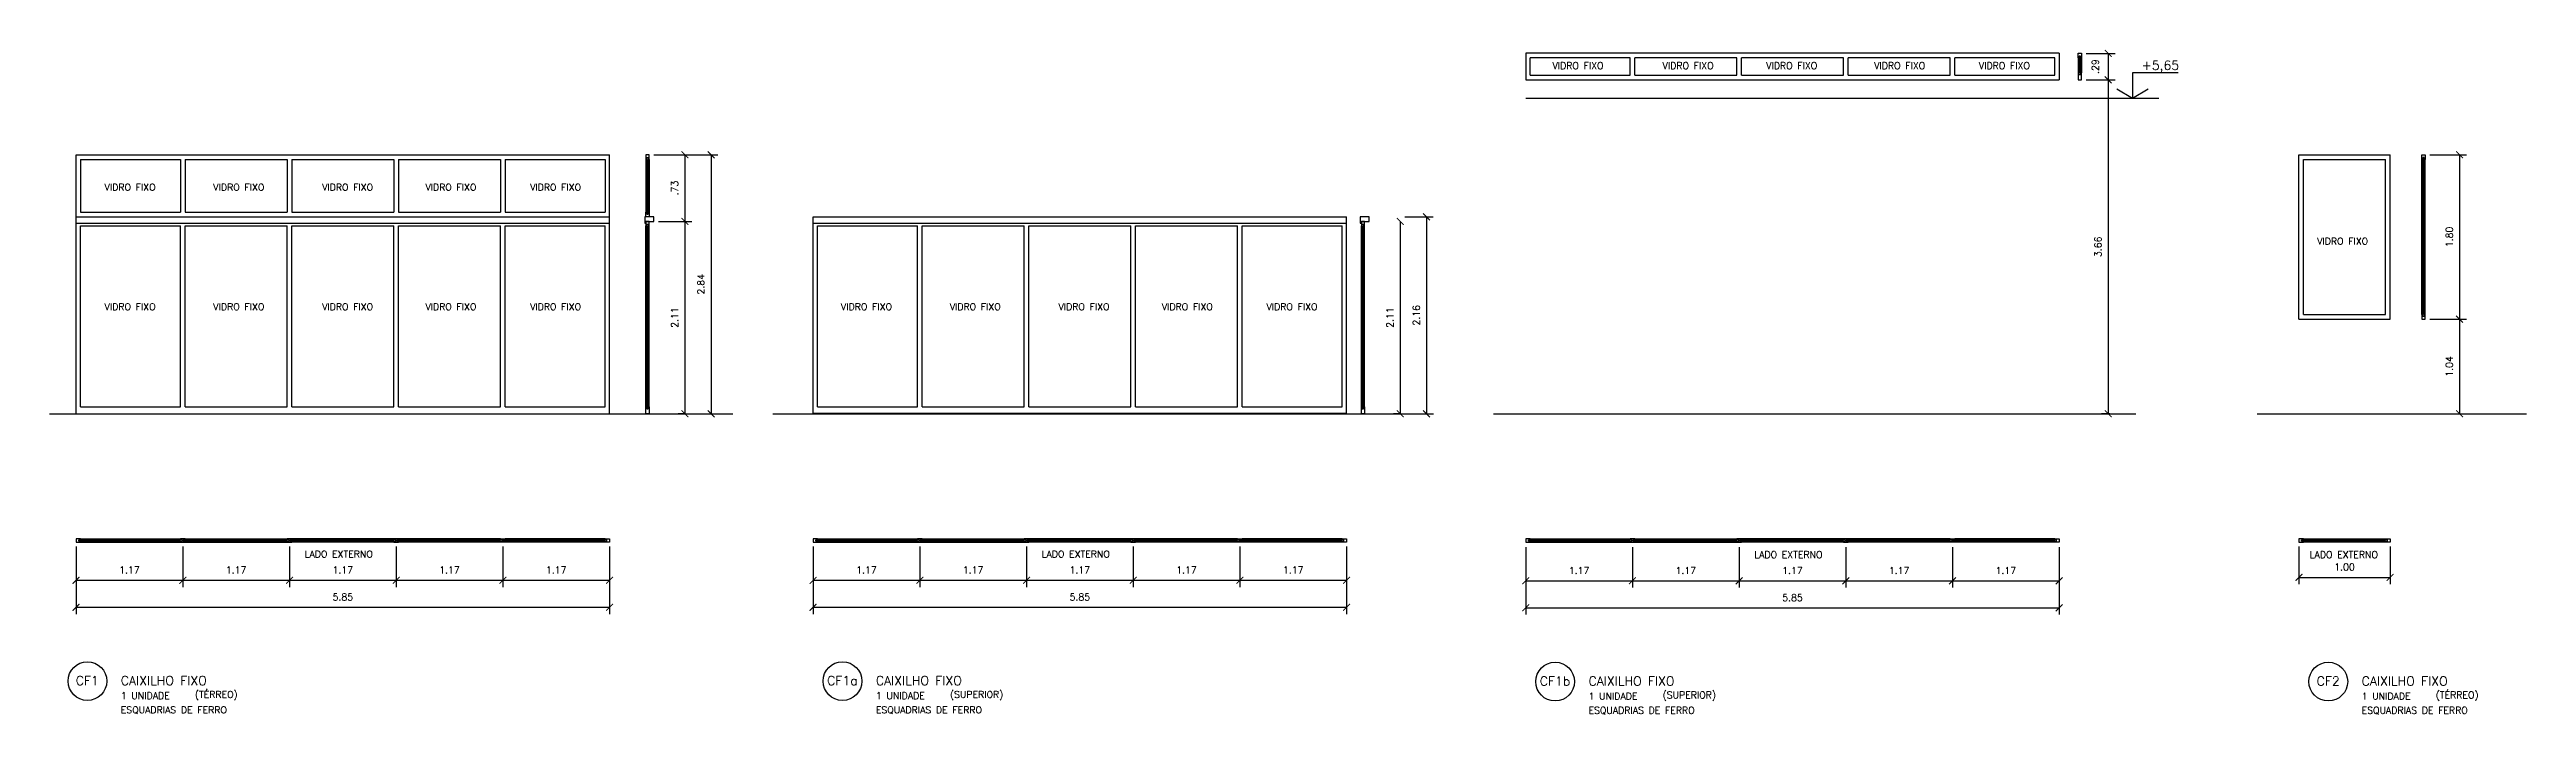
# Model space of a CAD drawing. Header units: millimetres. Extents: x 193 to 586, y 108 to 133.
# Drawn here: x 414.06 to 441.22, y 125.86 to 133.15 of the extents above; entities that cross this region are included whole.
import ezdxf

# ---------------------------------------------------------------- set-up
doc = ezdxf.new("R2010")
doc.units = ezdxf.units.MM
for name, color, linetype in [('CAIX', 2, 'Continuous'), ('CAIXN', 7, 'Continuous'), ('COTAS', 1, 'Continuous'), ('LVISTA01', 8, 'Continuous'), ('LVISTA02', 1, 'Continuous'), ('NOTAS', 2, 'Continuous'), ('REVEST', 2, 'Continuous')]:
    doc.layers.add(name, color=color, linetype=linetype)
doc.styles.add('100-50', font='romans.shx', dxfattribs={"height": 0.125})
doc.styles.add('60-50', font='romans.shx', dxfattribs={"height": 0.075})
doc.styles.add('80-50', font='romans.shx', dxfattribs={"height": 0.1})
doc.dimstyles.new('50', dxfattribs={"dimtxt": 0.1, "dimasz": 2.5, "dimexe": 1.25, "dimexo": 0.625, "dimgap": 0.075, "dimtad": 1, "dimzin": 0, "dimdsep": 46, "dimtxsty": '60-50', "dimcen": 2.5, "dimclrt": 3, "dimadec": 0, "dimazin": 0, "dimtfac": 1, "dimtmove": 0, "dimatfit": 3, "dimfxl": 1, "dimarcsym": 0})

msp = doc.modelspace()

# ---------------------------------------------------------------- texts
at = {"layer": 'CAIXN', "ltscale": 0.5, "char_height": 0.075, "style": '60-50'}
for s, insert, attachment_point in [('VIDRO FIXO', (430.8153, 132.9768), 5), ('VIDRO FIXO', (432.0227, 132.9768), 5), ('VIDRO FIXO', (433.1591, 132.9768), 5), ('VIDRO FIXO', (434.3428, 132.9768), 5), ('VIDRO FIXO', (435.4911, 132.9768), 5), ('VIDRO FIXO', (414.9384, 131.644), 5), ('VIDRO FIXO', (416.1309, 131.644), 5), ('VIDRO FIXO', (417.3234, 131.644), 5), ('VIDRO FIXO', (418.4562, 131.644), 5), ('VIDRO FIXO', (419.604, 131.644), 5), ('VIDRO FIXO', (439.2, 131.0523), 5), ('VIDRO FIXO', (414.9384, 130.3331), 5), ('VIDRO FIXO', (416.1309, 130.3331), 5), ('VIDRO FIXO', (417.3234, 130.3331), 5), ('VIDRO FIXO', (418.4562, 130.3331), 5), ('VIDRO FIXO', (419.604, 130.3331), 5), ('VIDRO FIXO', (423.0135, 130.3331), 5), ('VIDRO FIXO', (424.206, 130.3331), 5), ('VIDRO FIXO', (425.3985, 130.3331), 5), ('VIDRO FIXO', (426.5314, 130.3331), 5), ('VIDRO FIXO', (427.6792, 130.3331), 5), ('LADO EXTERNO', (417.226, 127.6208), 5), ('LADO EXTERNO', (425.3076, 127.6208), 5), ('LADO EXTERNO', (433.1222, 127.6152), 5), ('LADO EXTERNO', (439.2126, 127.6152), 5), ('1 UNIDADE', (414.8363, 126.0691), 4), ('(TÉRREO)', (415.6491, 126.0691), 4), ('1 UNIDADE', (423.116, 126.0691), 4), ('(SUPERIOR)', (423.9287, 126.0691), 4), ('1 UNIDADE', (430.9306, 126.0635), 4), ('(SUPERIOR)', (431.7434, 126.0635), 4), ('1 UNIDADE', (439.4087, 126.0635), 4), ('(TÉRREO)', (440.2215, 126.0635), 4), ('ESQUADRIAS DE FERRO', (414.8363, 125.9092), 4), ('ESQUADRIAS DE FERRO', (423.116, 125.9092), 4), ('ESQUADRIAS DE FERRO', (430.9306, 125.9036), 4), ('ESQUADRIAS DE FERRO', (439.4087, 125.9036), 4)]:
    msp.add_mtext(s, dxfattribs=dict(at, insert=insert, attachment_point=attachment_point))
at = {"layer": 'CAIXN', "color": 2, "ltscale": 0.5, "char_height": 0.1, "style": '100-50'}
for s, insert, attachment_point in [('CF1', (414.4694, 126.2341), 5), ('CAIXILHO FIXO', (414.8365, 126.2341), 4), ('CF1a', (422.749, 126.2341), 5), ('CAIXILHO FIXO', (423.1161, 126.2341), 4), ('CF1b', (430.5636, 126.2285), 5), ('CAIXILHO FIXO', (430.9307, 126.2285), 4), ('CF2', (439.0417, 126.2285), 5), ('CAIXILHO FIXO', (439.4088, 126.2285), 4)]:
    msp.add_mtext(s, dxfattribs=dict(at, insert=insert, attachment_point=attachment_point))
at = {"layer": 'NOTAS', "color": 3, "style": '80-50'}
msp.add_text('+5,65', height=0.1, dxfattribs=at).set_placement((436.9959, 132.9317))

# ---------------------------------------------------------------- blocks, each defined once
blk = doc.blocks.new('_ARCHTICK')
at = {"color": 0, "linetype": 'ByBlock', "const_width": 0.15}
blk.add_lwpolyline([(-0.5, -0.5), (0.5, 0.5)], dxfattribs=at)
blk = doc.blocks.new('*D132')
at = {"color": 0, "linetype": 'ByBlock'}
for p, q in [((195.151, 234.79), (195.568, 234.79)), ((195.493, 234.79), (195.493, 234.06)), ((195.204, 234.06), (195.568, 234.06))]:
    blk.add_line(p, q, dxfattribs=at)
at = {"layer": 'DEFPOINTS', "color": 0, "linetype": 'ByBlock'}
for p in [(195.101, 234.79), (195.154, 234.06), (195.493, 234.06)]:
    blk.add_point(p, dxfattribs=at)
at = {"color": 0, "linetype": 'ByBlock', "xscale": 0.075, "yscale": 0.075, "zscale": 0.075}
for p, rotation in [((195.493, 234.79), 90), ((195.493, 234.06), 270)]:
    blk.add_blockref('_ARCHTICK', p, dxfattribs=dict(at, rotation=rotation))
at = {"color": 3, "linetype": 'ByBlock', "insert": (195.38, 234.425), "char_height": 0.075, "attachment_point": 5, "rotation": 90, "style": '60-50'}
blk.add_mtext('.73', dxfattribs=at)
blk = doc.blocks.new('*D133')
at = {"color": 0, "linetype": 'ByBlock'}
for p, q in [((195.493, 234.06), (195.493, 231.95)), ((195.486, 231.95), (195.418, 231.95))]:
    blk.add_line(p, q, dxfattribs=at)
at = {"layer": 'DEFPOINTS', "color": 0, "linetype": 'ByBlock'}
for p in [(195.154, 234.06), (195.493, 231.95), (195.536, 231.95)]:
    blk.add_point(p, dxfattribs=at)
at = {"color": 0, "linetype": 'ByBlock', "xscale": 0.075, "yscale": 0.075, "zscale": 0.075}
for p, rotation in [((195.493, 234.06), 90), ((195.493, 231.95), 270)]:
    blk.add_blockref('_ARCHTICK', p, dxfattribs=dict(at, rotation=rotation))
at = {"color": 3, "linetype": 'ByBlock', "insert": (195.38, 233.005), "char_height": 0.075, "attachment_point": 5, "rotation": 90, "style": '60-50'}
blk.add_mtext('2.11', dxfattribs=at)
blk = doc.blocks.new('*D134')
at = {"color": 0, "linetype": 'ByBlock'}
for p, q in [((195.543, 234.79), (195.855, 234.79)), ((195.78, 234.79), (195.78, 231.95)), ((195.543, 231.95), (195.855, 231.95))]:
    blk.add_line(p, q, dxfattribs=at)
at = {"layer": 'DEFPOINTS', "color": 0, "linetype": 'ByBlock'}
for p in [(195.493, 234.79), (195.493, 231.95), (195.78, 231.95)]:
    blk.add_point(p, dxfattribs=at)
at = {"color": 0, "linetype": 'ByBlock', "xscale": 0.075, "yscale": 0.075, "zscale": 0.075}
for p, rotation in [((195.78, 234.79), 90), ((195.78, 231.95), 270)]:
    blk.add_blockref('_ARCHTICK', p, dxfattribs=dict(at, rotation=rotation))
at = {"color": 3, "linetype": 'ByBlock', "insert": (195.668, 233.37), "char_height": 0.075, "attachment_point": 5, "rotation": 90, "style": '60-50'}
blk.add_mtext('2.84', dxfattribs=at)
blk = doc.blocks.new('*D135')
at = {"color": 0, "linetype": 'ByBlock'}
for p, q in [((188.817, 230.494), (188.817, 230.049)), ((189.987, 230.494), (189.987, 230.049)), ((188.817, 230.124), (189.987, 230.124))]:
    blk.add_line(p, q, dxfattribs=at)
at = {"layer": 'DEFPOINTS', "color": 0, "linetype": 'ByBlock'}
for p in [(188.817, 230.544), (189.987, 230.544), (189.987, 230.124)]:
    blk.add_point(p, dxfattribs=at)
at = {"color": 0, "linetype": 'ByBlock', "xscale": 0.075, "yscale": 0.075, "zscale": 0.075, "rotation": 180}
blk.add_blockref('_ARCHTICK', (188.817, 230.124), dxfattribs=at)
at = {"color": 0, "linetype": 'ByBlock', "xscale": 0.075, "yscale": 0.075, "zscale": 0.075}
blk.add_blockref('_ARCHTICK', (189.987, 230.124), dxfattribs=at)
at = {"color": 3, "linetype": 'ByBlock', "insert": (189.402, 230.237), "char_height": 0.075, "attachment_point": 5, "style": '60-50'}
blk.add_mtext('1.17', dxfattribs=at)
blk = doc.blocks.new('*D136')
at = {"color": 0, "linetype": 'ByBlock'}
for p, q in [((191.157, 230.494), (191.157, 230.049)), ((189.987, 230.124), (191.157, 230.124))]:
    blk.add_line(p, q, dxfattribs=at)
at = {"layer": 'DEFPOINTS', "color": 0, "linetype": 'ByBlock'}
for p in [(189.987, 230.544), (191.157, 230.544), (191.157, 230.124)]:
    blk.add_point(p, dxfattribs=at)
at = {"color": 0, "linetype": 'ByBlock', "xscale": 0.075, "yscale": 0.075, "zscale": 0.075, "rotation": 180}
blk.add_blockref('_ARCHTICK', (189.987, 230.124), dxfattribs=at)
at = {"color": 0, "linetype": 'ByBlock', "xscale": 0.075, "yscale": 0.075, "zscale": 0.075}
blk.add_blockref('_ARCHTICK', (191.157, 230.124), dxfattribs=at)
at = {"color": 3, "linetype": 'ByBlock', "insert": (190.572, 230.237), "char_height": 0.075, "attachment_point": 5, "style": '60-50'}
blk.add_mtext('1.17', dxfattribs=at)
blk = doc.blocks.new('*D137')
at = {"color": 0, "linetype": 'ByBlock'}
for p, q in [((192.327, 230.494), (192.327, 230.049)), ((191.157, 230.124), (192.327, 230.124))]:
    blk.add_line(p, q, dxfattribs=at)
at = {"layer": 'DEFPOINTS', "color": 0, "linetype": 'ByBlock'}
for p in [(191.157, 230.544), (192.327, 230.544), (192.327, 230.124)]:
    blk.add_point(p, dxfattribs=at)
at = {"color": 0, "linetype": 'ByBlock', "xscale": 0.075, "yscale": 0.075, "zscale": 0.075, "rotation": 180}
blk.add_blockref('_ARCHTICK', (191.157, 230.124), dxfattribs=at)
at = {"color": 0, "linetype": 'ByBlock', "xscale": 0.075, "yscale": 0.075, "zscale": 0.075}
blk.add_blockref('_ARCHTICK', (192.327, 230.124), dxfattribs=at)
at = {"color": 3, "linetype": 'ByBlock', "insert": (191.742, 230.237), "char_height": 0.075, "attachment_point": 5, "style": '60-50'}
blk.add_mtext('1.17', dxfattribs=at)
blk = doc.blocks.new('*D138')
at = {"color": 0, "linetype": 'ByBlock'}
for p, q in [((193.497, 230.494), (193.497, 230.049)), ((192.327, 230.124), (193.497, 230.124))]:
    blk.add_line(p, q, dxfattribs=at)
at = {"layer": 'DEFPOINTS', "color": 0, "linetype": 'ByBlock'}
for p in [(192.327, 230.544), (193.497, 230.544), (193.497, 230.124)]:
    blk.add_point(p, dxfattribs=at)
at = {"color": 0, "linetype": 'ByBlock', "xscale": 0.075, "yscale": 0.075, "zscale": 0.075, "rotation": 180}
blk.add_blockref('_ARCHTICK', (192.327, 230.124), dxfattribs=at)
at = {"color": 0, "linetype": 'ByBlock', "xscale": 0.075, "yscale": 0.075, "zscale": 0.075}
blk.add_blockref('_ARCHTICK', (193.497, 230.124), dxfattribs=at)
at = {"color": 3, "linetype": 'ByBlock', "insert": (192.912, 230.237), "char_height": 0.075, "attachment_point": 5, "style": '60-50'}
blk.add_mtext('1.17', dxfattribs=at)
blk = doc.blocks.new('*D139')
at = {"color": 0, "linetype": 'ByBlock'}
for p, q in [((194.667, 230.494), (194.667, 230.049)), ((193.497, 230.124), (194.667, 230.124))]:
    blk.add_line(p, q, dxfattribs=at)
at = {"layer": 'DEFPOINTS', "color": 0, "linetype": 'ByBlock'}
for p in [(193.497, 230.544), (194.667, 230.544), (194.667, 230.124)]:
    blk.add_point(p, dxfattribs=at)
at = {"color": 0, "linetype": 'ByBlock', "xscale": 0.075, "yscale": 0.075, "zscale": 0.075, "rotation": 180}
blk.add_blockref('_ARCHTICK', (193.497, 230.124), dxfattribs=at)
at = {"color": 0, "linetype": 'ByBlock', "xscale": 0.075, "yscale": 0.075, "zscale": 0.075}
blk.add_blockref('_ARCHTICK', (194.667, 230.124), dxfattribs=at)
at = {"color": 3, "linetype": 'ByBlock', "insert": (194.082, 230.237), "char_height": 0.075, "attachment_point": 5, "style": '60-50'}
blk.add_mtext('1.17', dxfattribs=at)
blk = doc.blocks.new('*D140')
at = {"color": 0, "linetype": 'ByBlock'}
for p, q in [((188.817, 230.074), (188.817, 229.753)), ((194.667, 230.074), (194.667, 229.753)), ((188.817, 229.828), (194.667, 229.828))]:
    blk.add_line(p, q, dxfattribs=at)
at = {"layer": 'DEFPOINTS', "color": 0, "linetype": 'ByBlock'}
for p in [(188.817, 230.124), (194.667, 230.124), (194.667, 229.828)]:
    blk.add_point(p, dxfattribs=at)
at = {"color": 0, "linetype": 'ByBlock', "xscale": 0.075, "yscale": 0.075, "zscale": 0.075, "rotation": 180}
blk.add_blockref('_ARCHTICK', (188.817, 229.828), dxfattribs=at)
at = {"color": 0, "linetype": 'ByBlock', "xscale": 0.075, "yscale": 0.075, "zscale": 0.075}
blk.add_blockref('_ARCHTICK', (194.667, 229.828), dxfattribs=at)
at = {"color": 3, "linetype": 'ByBlock', "insert": (191.742, 229.94), "char_height": 0.075, "attachment_point": 5, "style": '60-50'}
blk.add_mtext('5.85', dxfattribs=at)
blk = doc.blocks.new('*D141')
at = {"color": 0, "linetype": 'ByBlock'}
for p, q in [((195.493, 234.06), (195.493, 231.95)), ((195.486, 231.95), (195.418, 231.95))]:
    blk.add_line(p, q, dxfattribs=at)
at = {"layer": 'DEFPOINTS', "color": 0, "linetype": 'ByBlock'}
for p in [(195.154, 234.06), (195.493, 231.95), (195.536, 231.95)]:
    blk.add_point(p, dxfattribs=at)
at = {"color": 0, "linetype": 'ByBlock', "xscale": 0.075, "yscale": 0.075, "zscale": 0.075}
for p, rotation in [((195.493, 234.06), 90), ((195.493, 231.95), 270)]:
    blk.add_blockref('_ARCHTICK', p, dxfattribs=dict(at, rotation=rotation))
at = {"color": 3, "linetype": 'ByBlock', "insert": (195.38, 233.005), "char_height": 0.075, "attachment_point": 5, "rotation": 90, "style": '60-50'}
blk.add_mtext('2.11', dxfattribs=at)
blk = doc.blocks.new('*D142')
at = {"color": 0, "linetype": 'ByBlock'}
for p, q in [((202.757, 234.11), (203.07, 234.11)), ((202.995, 234.11), (202.995, 231.95)), ((202.757, 231.95), (203.07, 231.95))]:
    blk.add_line(p, q, dxfattribs=at)
at = {"layer": 'DEFPOINTS', "color": 0, "linetype": 'ByBlock'}
for p in [(202.707, 234.11), (202.707, 231.95), (202.995, 231.95)]:
    blk.add_point(p, dxfattribs=at)
at = {"color": 0, "linetype": 'ByBlock', "xscale": 0.075, "yscale": 0.075, "zscale": 0.075}
for p, rotation in [((202.995, 234.11), 90), ((202.995, 231.95), 270)]:
    blk.add_blockref('_ARCHTICK', p, dxfattribs=dict(at, rotation=rotation))
at = {"color": 3, "linetype": 'ByBlock', "insert": (202.883, 233.03), "char_height": 0.075, "attachment_point": 5, "rotation": 90, "style": '60-50'}
blk.add_mtext('2.16', dxfattribs=at)
blk = doc.blocks.new('*D143')
at = {"color": 0, "linetype": 'ByBlock'}
for p, q in [((188.817, 230.494), (188.817, 230.049)), ((189.987, 230.494), (189.987, 230.049)), ((188.817, 230.124), (189.987, 230.124))]:
    blk.add_line(p, q, dxfattribs=at)
at = {"layer": 'DEFPOINTS', "color": 0, "linetype": 'ByBlock'}
for p in [(188.817, 230.544), (189.987, 230.544), (189.987, 230.124)]:
    blk.add_point(p, dxfattribs=at)
at = {"color": 0, "linetype": 'ByBlock', "xscale": 0.075, "yscale": 0.075, "zscale": 0.075, "rotation": 180}
blk.add_blockref('_ARCHTICK', (188.817, 230.124), dxfattribs=at)
at = {"color": 0, "linetype": 'ByBlock', "xscale": 0.075, "yscale": 0.075, "zscale": 0.075}
blk.add_blockref('_ARCHTICK', (189.987, 230.124), dxfattribs=at)
at = {"color": 3, "linetype": 'ByBlock', "insert": (189.402, 230.237), "char_height": 0.075, "attachment_point": 5, "style": '60-50'}
blk.add_mtext('1.17', dxfattribs=at)
blk = doc.blocks.new('*D144')
at = {"color": 0, "linetype": 'ByBlock'}
for p, q in [((191.157, 230.494), (191.157, 230.049)), ((189.987, 230.124), (191.157, 230.124))]:
    blk.add_line(p, q, dxfattribs=at)
at = {"layer": 'DEFPOINTS', "color": 0, "linetype": 'ByBlock'}
for p in [(189.987, 230.544), (191.157, 230.544), (191.157, 230.124)]:
    blk.add_point(p, dxfattribs=at)
at = {"color": 0, "linetype": 'ByBlock', "xscale": 0.075, "yscale": 0.075, "zscale": 0.075, "rotation": 180}
blk.add_blockref('_ARCHTICK', (189.987, 230.124), dxfattribs=at)
at = {"color": 0, "linetype": 'ByBlock', "xscale": 0.075, "yscale": 0.075, "zscale": 0.075}
blk.add_blockref('_ARCHTICK', (191.157, 230.124), dxfattribs=at)
at = {"color": 3, "linetype": 'ByBlock', "insert": (190.572, 230.237), "char_height": 0.075, "attachment_point": 5, "style": '60-50'}
blk.add_mtext('1.17', dxfattribs=at)
blk = doc.blocks.new('*D145')
at = {"color": 0, "linetype": 'ByBlock'}
for p, q in [((192.327, 230.494), (192.327, 230.049)), ((191.157, 230.124), (192.327, 230.124))]:
    blk.add_line(p, q, dxfattribs=at)
at = {"layer": 'DEFPOINTS', "color": 0, "linetype": 'ByBlock'}
for p in [(191.157, 230.544), (192.327, 230.544), (192.327, 230.124)]:
    blk.add_point(p, dxfattribs=at)
at = {"color": 0, "linetype": 'ByBlock', "xscale": 0.075, "yscale": 0.075, "zscale": 0.075, "rotation": 180}
blk.add_blockref('_ARCHTICK', (191.157, 230.124), dxfattribs=at)
at = {"color": 0, "linetype": 'ByBlock', "xscale": 0.075, "yscale": 0.075, "zscale": 0.075}
blk.add_blockref('_ARCHTICK', (192.327, 230.124), dxfattribs=at)
at = {"color": 3, "linetype": 'ByBlock', "insert": (191.742, 230.237), "char_height": 0.075, "attachment_point": 5, "style": '60-50'}
blk.add_mtext('1.17', dxfattribs=at)
blk = doc.blocks.new('*D146')
at = {"color": 0, "linetype": 'ByBlock'}
for p, q in [((193.497, 230.494), (193.497, 230.049)), ((192.327, 230.124), (193.497, 230.124))]:
    blk.add_line(p, q, dxfattribs=at)
at = {"layer": 'DEFPOINTS', "color": 0, "linetype": 'ByBlock'}
for p in [(192.327, 230.544), (193.497, 230.544), (193.497, 230.124)]:
    blk.add_point(p, dxfattribs=at)
at = {"color": 0, "linetype": 'ByBlock', "xscale": 0.075, "yscale": 0.075, "zscale": 0.075, "rotation": 180}
blk.add_blockref('_ARCHTICK', (192.327, 230.124), dxfattribs=at)
at = {"color": 0, "linetype": 'ByBlock', "xscale": 0.075, "yscale": 0.075, "zscale": 0.075}
blk.add_blockref('_ARCHTICK', (193.497, 230.124), dxfattribs=at)
at = {"color": 3, "linetype": 'ByBlock', "insert": (192.912, 230.237), "char_height": 0.075, "attachment_point": 5, "style": '60-50'}
blk.add_mtext('1.17', dxfattribs=at)
blk = doc.blocks.new('*D147')
at = {"color": 0, "linetype": 'ByBlock'}
for p, q in [((194.667, 230.494), (194.667, 230.049)), ((193.497, 230.124), (194.667, 230.124))]:
    blk.add_line(p, q, dxfattribs=at)
at = {"layer": 'DEFPOINTS', "color": 0, "linetype": 'ByBlock'}
for p in [(193.497, 230.544), (194.667, 230.544), (194.667, 230.124)]:
    blk.add_point(p, dxfattribs=at)
at = {"color": 0, "linetype": 'ByBlock', "xscale": 0.075, "yscale": 0.075, "zscale": 0.075, "rotation": 180}
blk.add_blockref('_ARCHTICK', (193.497, 230.124), dxfattribs=at)
at = {"color": 0, "linetype": 'ByBlock', "xscale": 0.075, "yscale": 0.075, "zscale": 0.075}
blk.add_blockref('_ARCHTICK', (194.667, 230.124), dxfattribs=at)
at = {"color": 3, "linetype": 'ByBlock', "insert": (194.082, 230.237), "char_height": 0.075, "attachment_point": 5, "style": '60-50'}
blk.add_mtext('1.17', dxfattribs=at)
blk = doc.blocks.new('*D148')
at = {"color": 0, "linetype": 'ByBlock'}
for p, q in [((188.817, 230.074), (188.817, 229.753)), ((194.667, 230.074), (194.667, 229.753)), ((188.817, 229.828), (194.667, 229.828))]:
    blk.add_line(p, q, dxfattribs=at)
at = {"layer": 'DEFPOINTS', "color": 0, "linetype": 'ByBlock'}
for p in [(188.817, 230.124), (194.667, 230.124), (194.667, 229.828)]:
    blk.add_point(p, dxfattribs=at)
at = {"color": 0, "linetype": 'ByBlock', "xscale": 0.075, "yscale": 0.075, "zscale": 0.075, "rotation": 180}
blk.add_blockref('_ARCHTICK', (188.817, 229.828), dxfattribs=at)
at = {"color": 0, "linetype": 'ByBlock', "xscale": 0.075, "yscale": 0.075, "zscale": 0.075}
blk.add_blockref('_ARCHTICK', (194.667, 229.828), dxfattribs=at)
at = {"color": 3, "linetype": 'ByBlock', "insert": (191.742, 229.94), "char_height": 0.075, "attachment_point": 5, "style": '60-50'}
blk.add_mtext('5.85', dxfattribs=at)
blk = doc.blocks.new('*D149')
at = {"color": 0, "linetype": 'ByBlock'}
for p, q in [((196.269, 230.494), (196.269, 230.049)), ((197.439, 230.494), (197.439, 230.049)), ((196.269, 230.124), (197.439, 230.124))]:
    blk.add_line(p, q, dxfattribs=at)
at = {"layer": 'DEFPOINTS', "color": 0, "linetype": 'ByBlock'}
for p in [(196.269, 230.544), (197.439, 230.544), (197.439, 230.124)]:
    blk.add_point(p, dxfattribs=at)
at = {"color": 0, "linetype": 'ByBlock', "xscale": 0.075, "yscale": 0.075, "zscale": 0.075, "rotation": 180}
blk.add_blockref('_ARCHTICK', (196.269, 230.124), dxfattribs=at)
at = {"color": 0, "linetype": 'ByBlock', "xscale": 0.075, "yscale": 0.075, "zscale": 0.075}
blk.add_blockref('_ARCHTICK', (197.439, 230.124), dxfattribs=at)
at = {"color": 3, "linetype": 'ByBlock', "insert": (196.854, 230.237), "char_height": 0.075, "attachment_point": 5, "style": '60-50'}
blk.add_mtext('1.17', dxfattribs=at)
blk = doc.blocks.new('*D150')
at = {"color": 0, "linetype": 'ByBlock'}
for p, q in [((198.609, 230.494), (198.609, 230.049)), ((197.439, 230.124), (198.609, 230.124))]:
    blk.add_line(p, q, dxfattribs=at)
at = {"layer": 'DEFPOINTS', "color": 0, "linetype": 'ByBlock'}
for p in [(197.439, 230.544), (198.609, 230.544), (198.609, 230.124)]:
    blk.add_point(p, dxfattribs=at)
at = {"color": 0, "linetype": 'ByBlock', "xscale": 0.075, "yscale": 0.075, "zscale": 0.075, "rotation": 180}
blk.add_blockref('_ARCHTICK', (197.439, 230.124), dxfattribs=at)
at = {"color": 0, "linetype": 'ByBlock', "xscale": 0.075, "yscale": 0.075, "zscale": 0.075}
blk.add_blockref('_ARCHTICK', (198.609, 230.124), dxfattribs=at)
at = {"color": 3, "linetype": 'ByBlock', "insert": (198.024, 230.237), "char_height": 0.075, "attachment_point": 5, "style": '60-50'}
blk.add_mtext('1.17', dxfattribs=at)
blk = doc.blocks.new('*D151')
at = {"color": 0, "linetype": 'ByBlock'}
for p, q in [((199.779, 230.494), (199.779, 230.049)), ((198.609, 230.124), (199.779, 230.124))]:
    blk.add_line(p, q, dxfattribs=at)
at = {"layer": 'DEFPOINTS', "color": 0, "linetype": 'ByBlock'}
for p in [(198.609, 230.544), (199.779, 230.544), (199.779, 230.124)]:
    blk.add_point(p, dxfattribs=at)
at = {"color": 0, "linetype": 'ByBlock', "xscale": 0.075, "yscale": 0.075, "zscale": 0.075, "rotation": 180}
blk.add_blockref('_ARCHTICK', (198.609, 230.124), dxfattribs=at)
at = {"color": 0, "linetype": 'ByBlock', "xscale": 0.075, "yscale": 0.075, "zscale": 0.075}
blk.add_blockref('_ARCHTICK', (199.779, 230.124), dxfattribs=at)
at = {"color": 3, "linetype": 'ByBlock', "insert": (199.194, 230.237), "char_height": 0.075, "attachment_point": 5, "style": '60-50'}
blk.add_mtext('1.17', dxfattribs=at)
blk = doc.blocks.new('*D152')
at = {"color": 0, "linetype": 'ByBlock'}
for p, q in [((200.949, 230.494), (200.949, 230.049)), ((199.779, 230.124), (200.949, 230.124))]:
    blk.add_line(p, q, dxfattribs=at)
at = {"layer": 'DEFPOINTS', "color": 0, "linetype": 'ByBlock'}
for p in [(199.779, 230.544), (200.949, 230.544), (200.949, 230.124)]:
    blk.add_point(p, dxfattribs=at)
at = {"color": 0, "linetype": 'ByBlock', "xscale": 0.075, "yscale": 0.075, "zscale": 0.075, "rotation": 180}
blk.add_blockref('_ARCHTICK', (199.779, 230.124), dxfattribs=at)
at = {"color": 0, "linetype": 'ByBlock', "xscale": 0.075, "yscale": 0.075, "zscale": 0.075}
blk.add_blockref('_ARCHTICK', (200.949, 230.124), dxfattribs=at)
at = {"color": 3, "linetype": 'ByBlock', "insert": (200.364, 230.237), "char_height": 0.075, "attachment_point": 5, "style": '60-50'}
blk.add_mtext('1.17', dxfattribs=at)
blk = doc.blocks.new('*D153')
at = {"color": 0, "linetype": 'ByBlock'}
for p, q in [((202.119, 230.494), (202.119, 230.049)), ((200.949, 230.124), (202.119, 230.124))]:
    blk.add_line(p, q, dxfattribs=at)
at = {"layer": 'DEFPOINTS', "color": 0, "linetype": 'ByBlock'}
for p in [(200.949, 230.544), (202.119, 230.544), (202.119, 230.124)]:
    blk.add_point(p, dxfattribs=at)
at = {"color": 0, "linetype": 'ByBlock', "xscale": 0.075, "yscale": 0.075, "zscale": 0.075, "rotation": 180}
blk.add_blockref('_ARCHTICK', (200.949, 230.124), dxfattribs=at)
at = {"color": 0, "linetype": 'ByBlock', "xscale": 0.075, "yscale": 0.075, "zscale": 0.075}
blk.add_blockref('_ARCHTICK', (202.119, 230.124), dxfattribs=at)
at = {"color": 3, "linetype": 'ByBlock', "insert": (201.534, 230.237), "char_height": 0.075, "attachment_point": 5, "style": '60-50'}
blk.add_mtext('1.17', dxfattribs=at)
blk = doc.blocks.new('*D154')
at = {"color": 0, "linetype": 'ByBlock'}
for p, q in [((196.269, 230.074), (196.269, 229.753)), ((202.119, 230.074), (202.119, 229.753)), ((196.269, 229.828), (202.119, 229.828))]:
    blk.add_line(p, q, dxfattribs=at)
at = {"layer": 'DEFPOINTS', "color": 0, "linetype": 'ByBlock'}
for p in [(196.269, 230.124), (202.119, 230.124), (202.119, 229.828)]:
    blk.add_point(p, dxfattribs=at)
at = {"color": 0, "linetype": 'ByBlock', "xscale": 0.075, "yscale": 0.075, "zscale": 0.075, "rotation": 180}
blk.add_blockref('_ARCHTICK', (196.269, 229.828), dxfattribs=at)
at = {"color": 0, "linetype": 'ByBlock', "xscale": 0.075, "yscale": 0.075, "zscale": 0.075}
blk.add_blockref('_ARCHTICK', (202.119, 229.828), dxfattribs=at)
at = {"color": 3, "linetype": 'ByBlock', "insert": (199.194, 229.94), "char_height": 0.075, "attachment_point": 5, "style": '60-50'}
blk.add_mtext('5.85', dxfattribs=at)
blk = doc.blocks.new('*D155')
at = {"color": 0, "linetype": 'ByBlock'}
for p, q in [((209.888, 235.902), (210.206, 235.902)), ((210.131, 235.902), (210.131, 235.612)), ((209.888, 235.612), (210.206, 235.612))]:
    blk.add_line(p, q, dxfattribs=at)
at = {"layer": 'DEFPOINTS', "color": 0, "linetype": 'ByBlock'}
for p in [(209.838, 235.902), (209.838, 235.612), (210.131, 235.612)]:
    blk.add_point(p, dxfattribs=at)
at = {"color": 0, "linetype": 'ByBlock', "xscale": 0.075, "yscale": 0.075, "zscale": 0.075}
for p, rotation in [((210.131, 235.902), 90), ((210.131, 235.612), 270)]:
    blk.add_blockref('_ARCHTICK', p, dxfattribs=dict(at, rotation=rotation))
at = {"color": 3, "linetype": 'ByBlock', "insert": (209.99, 235.757), "char_height": 0.075, "attachment_point": 5, "rotation": 90, "style": '60-50'}
blk.add_mtext('.29', dxfattribs=at)
blk = doc.blocks.new('*D156')
at = {"color": 0, "linetype": 'ByBlock'}
for p, q in [((210.131, 235.612), (210.131, 231.95)), ((210.148, 231.95), (210.056, 231.95))]:
    blk.add_line(p, q, dxfattribs=at)
at = {"layer": 'DEFPOINTS', "color": 0, "linetype": 'ByBlock'}
for p in [(209.838, 235.612), (210.131, 231.95), (210.198, 231.95)]:
    blk.add_point(p, dxfattribs=at)
at = {"color": 0, "linetype": 'ByBlock', "xscale": 0.075, "yscale": 0.075, "zscale": 0.075}
for p, rotation in [((210.131, 235.612), 90), ((210.131, 231.95), 270)]:
    blk.add_blockref('_ARCHTICK', p, dxfattribs=dict(at, rotation=rotation))
at = {"color": 3, "linetype": 'ByBlock', "insert": (210.019, 233.781), "char_height": 0.075, "attachment_point": 5, "rotation": 90, "style": '60-50'}
blk.add_mtext('3.66', dxfattribs=at)
blk = doc.blocks.new('*D157')
at = {"color": 0, "linetype": 'ByBlock'}
for p, q in [((212.635, 234.79), (213.036, 234.79)), ((212.961, 234.79), (212.961, 232.987)), ((212.635, 232.987), (213.036, 232.987))]:
    blk.add_line(p, q, dxfattribs=at)
at = {"layer": 'DEFPOINTS', "color": 0, "linetype": 'ByBlock'}
for p in [(212.585, 234.79), (212.585, 232.987), (212.961, 232.987)]:
    blk.add_point(p, dxfattribs=at)
at = {"color": 0, "linetype": 'ByBlock', "xscale": 0.075, "yscale": 0.075, "zscale": 0.075}
for p, rotation in [((212.961, 234.79), 90), ((212.961, 232.987), 270)]:
    blk.add_blockref('_ARCHTICK', p, dxfattribs=dict(at, rotation=rotation))
at = {"color": 3, "linetype": 'ByBlock', "insert": (212.849, 233.889), "char_height": 0.075, "attachment_point": 5, "rotation": 90, "style": '60-50'}
blk.add_mtext('1.80', dxfattribs=at)
blk = doc.blocks.new('*D158')
at = {"color": 0, "linetype": 'ByBlock'}
for p, q in [((212.961, 232.987), (212.961, 231.95)), ((213.002, 231.95), (213.036, 231.95))]:
    blk.add_line(p, q, dxfattribs=at)
at = {"layer": 'DEFPOINTS', "color": 0, "linetype": 'ByBlock'}
for p in [(212.585, 232.987), (212.952, 231.95), (212.961, 231.95)]:
    blk.add_point(p, dxfattribs=at)
at = {"color": 0, "linetype": 'ByBlock', "xscale": 0.075, "yscale": 0.075, "zscale": 0.075}
for p, rotation in [((212.961, 232.987), 90), ((212.961, 231.95), 270)]:
    blk.add_blockref('_ARCHTICK', p, dxfattribs=dict(at, rotation=rotation))
at = {"color": 3, "linetype": 'ByBlock', "insert": (212.849, 232.469), "char_height": 0.075, "attachment_point": 5, "rotation": 90, "style": '60-50'}
blk.add_mtext('1.04', dxfattribs=at)
blk = doc.blocks.new('*D159')
at = {"color": 0, "linetype": 'ByBlock'}
for p, q in [((211.2, 230.494), (211.2, 230.081)), ((212.2, 230.494), (212.2, 230.081)), ((211.2, 230.156), (212.2, 230.156))]:
    blk.add_line(p, q, dxfattribs=at)
at = {"layer": 'DEFPOINTS', "color": 0, "linetype": 'ByBlock'}
for p in [(211.2, 230.544), (212.2, 230.544), (212.2, 230.156)]:
    blk.add_point(p, dxfattribs=at)
at = {"color": 0, "linetype": 'ByBlock', "xscale": 0.075, "yscale": 0.075, "zscale": 0.075, "rotation": 180}
blk.add_blockref('_ARCHTICK', (211.2, 230.156), dxfattribs=at)
at = {"color": 0, "linetype": 'ByBlock', "xscale": 0.075, "yscale": 0.075, "zscale": 0.075}
blk.add_blockref('_ARCHTICK', (212.2, 230.156), dxfattribs=at)
at = {"color": 3, "linetype": 'ByBlock', "insert": (211.7, 230.269), "char_height": 0.075, "attachment_point": 5, "style": '60-50'}
blk.add_mtext('1.00', dxfattribs=at)

# ---------------------------------------------------------------- dimensions: what is measured, and where the dimension line sits
at = {"layer": 'COTAS'}
dim = msp.add_linear_dim(base=(436.6294, 132.8223), p1=(436.3358, 133.1123), p2=(436.3358, 132.8223), angle=270, dimstyle='50', override={"dimasz": 0.075, "dimexe": 0.075, "dimexo": 0.05, "dimzin": 4, "dimblk1": 'ARCHTICK', "dimblk2": 'ARCHTICK', "dimsah": 1, "dimtmove": 2}, dxfattribs=at)
dim.commit()
dim.dimension.update_dxf_attribs({"geometry": '*D155', "text_midpoint": (436.4878, 132.9673), "dimtype": 161, "insert": (226.4982, -102.7902)})
for base, p1, p2, override, picture, middle, set_off in [((436.6294, 129.1596), (436.3358, 132.8223), (436.6961, 129.1596), {"dimasz": 0.075, "dimexe": 0.075, "dimexo": 0.05, "dimzin": 4, "dimblk1": 'ARCHTICK', "dimblk2": 'ARCHTICK', "dimsah": 1, "dimse1": 1, "dimtmove": 2}, '*D156', (436.5169, 130.9909), (226.4982, -102.7902)), ((421.0218, 131.2697), (420.6304, 131.9996), (420.6829, 131.2697), {"dimasz": 0.075, "dimexe": 0.075, "dimexo": 0.05, "dimzin": 4, "dimblk1": 'ARCHTICK', "dimblk2": 'ARCHTICK', "dimsah": 1, "dimtmove": 2}, '*D132', (420.9093, 131.6347), (225.5293, -102.7902)), ((421.3097, 129.1596), (421.0218, 131.9996), (421.0218, 129.1596), {"dimasz": 0.075, "dimexe": 0.075, "dimexo": 0.05, "dimzin": 4, "dimblk1": 'ARCHTICK', "dimblk2": 'ARCHTICK', "dimsah": 1, "dimtmove": 2}, '*D134', (421.1972, 130.5796), (225.5293, -102.7902)), ((421.0218, 129.1596), (420.6829, 131.2697), (421.065, 129.1596), {"dimasz": 0.075, "dimexe": 0.075, "dimexo": 0.05, "dimzin": 4, "dimblk1": 'ARCHTICK', "dimblk2": 'ARCHTICK', "dimsah": 1, "dimse1": 1, "dimtmove": 2}, '*D133', (420.9093, 130.2147), (225.5293, -102.7902)), ((428.8662, 129.1596), (428.5273, 131.2697), (428.9094, 129.1596), {"dimasz": 0.075, "dimexe": 0.075, "dimexo": 0.05, "dimzin": 4, "dimblk1": 'ARCHTICK', "dimblk2": 'ARCHTICK', "dimsah": 1, "dimse1": 1, "dimtmove": 2}, '*D141', (428.7537, 130.2147), (233.3737, -102.7902)), ((429.1541, 129.1596), (428.8662, 131.3197), (428.8662, 129.1596), {"dimasz": 0.075, "dimexe": 0.075, "dimexo": 0.05, "dimzin": 4, "dimblk1": 'ARCHTICK', "dimblk2": 'ARCHTICK', "dimsah": 1, "dimtmove": 2}, '*D142', (429.0416, 130.2397), (226.1589, -102.7902)), ((440.4818, 129.1596), (440.1052, 130.1972), (440.4728, 129.1596), {"dimasz": 0.075, "dimexe": 0.075, "dimexo": 0.05, "dimzin": 4, "dimblk1": 'ARCHTICK', "dimblk2": 'ARCHTICK', "dimsah": 1, "dimse1": 1, "dimtmove": 2}, '*D158', (440.3693, 129.6784), (227.5207, -102.7902))]:
    dim = msp.add_linear_dim(base=base, p1=p1, p2=p2, angle=90, dimstyle='50', override=override, dxfattribs=at)
    dim.commit()
    dim.dimension.update_dxf_attribs({"geometry": picture, "text_midpoint": middle, "insert": set_off})
for p1, p2, distance, picture, middle, set_off in [((440.1052, 131.9996), (440.1052, 130.1972), 0.3766, '*D157', (440.3693, 131.0984), (227.5207, -102.7902)), ((414.3463, 127.3339), (420.1963, 127.3339), -0.2965, '*D140', (417.2713, 127.1499), (225.5293, -102.7902)), ((422.428, 127.3339), (428.278, 127.3339), -0.2965, '*D148', (425.353, 127.1499), (233.611, -102.7902)), ((430.2426, 127.3283), (436.0926, 127.3283), -0.2965, '*D154', (433.1676, 127.1443), (233.9735, -102.7958))]:
    dim = msp.add_aligned_dim(p1=p1, p2=p2, distance=distance, dimstyle='50', override={"dimasz": 0.075, "dimexe": 0.075, "dimexo": 0.05, "dimzin": 4, "dimblk1": 'ARCHTICK', "dimblk2": 'ARCHTICK', "dimsah": 1, "dimtmove": 2}, dxfattribs=at)
    dim.commit()
    dim.dimension.update_dxf_attribs({"geometry": picture, "text_midpoint": middle, "insert": set_off})
for base, p1, p2, override, picture, middle, set_off in [((415.5163, 127.3339), (414.3463, 127.7535), (415.5163, 127.7535), {"dimasz": 0.075, "dimexe": 0.075, "dimexo": 0.05, "dimzin": 4, "dimblk1": 'ARCHTICK', "dimblk2": 'ARCHTICK', "dimsah": 1, "dimtmove": 2}, '*D135', (414.9313, 127.4464), (225.5293, -102.7902)), ((416.6863, 127.3339), (415.5163, 127.7535), (416.6863, 127.7535), {"dimasz": 0.075, "dimexe": 0.075, "dimexo": 0.05, "dimzin": 4, "dimblk1": 'ARCHTICK', "dimblk2": 'ARCHTICK', "dimsah": 1, "dimse1": 1, "dimtmove": 2}, '*D136', (416.1013, 127.4464), (225.5293, -102.7902)), ((417.8563, 127.3339), (416.6863, 127.7535), (417.8563, 127.7535), {"dimasz": 0.075, "dimexe": 0.075, "dimexo": 0.05, "dimzin": 4, "dimblk1": 'ARCHTICK', "dimblk2": 'ARCHTICK', "dimsah": 1, "dimse1": 1, "dimtmove": 2}, '*D137', (417.2713, 127.4464), (225.5293, -102.7902)), ((419.0263, 127.3339), (417.8563, 127.7535), (419.0263, 127.7535), {"dimasz": 0.075, "dimexe": 0.075, "dimexo": 0.05, "dimzin": 4, "dimblk1": 'ARCHTICK', "dimblk2": 'ARCHTICK', "dimsah": 1, "dimse1": 1, "dimtmove": 2}, '*D138', (418.4413, 127.4464), (225.5293, -102.7902)), ((420.1963, 127.3339), (419.0263, 127.7535), (420.1963, 127.7535), {"dimasz": 0.075, "dimexe": 0.075, "dimexo": 0.05, "dimzin": 4, "dimblk1": 'ARCHTICK', "dimblk2": 'ARCHTICK', "dimsah": 1, "dimse1": 1, "dimtmove": 2}, '*D139', (419.6113, 127.4464), (225.5293, -102.7902)), ((423.598, 127.3339), (422.428, 127.7535), (423.598, 127.7535), {"dimasz": 0.075, "dimexe": 0.075, "dimexo": 0.05, "dimzin": 4, "dimblk1": 'ARCHTICK', "dimblk2": 'ARCHTICK', "dimsah": 1, "dimtmove": 2}, '*D143', (423.013, 127.4464), (233.611, -102.7902)), ((424.768, 127.3339), (423.598, 127.7535), (424.768, 127.7535), {"dimasz": 0.075, "dimexe": 0.075, "dimexo": 0.05, "dimzin": 4, "dimblk1": 'ARCHTICK', "dimblk2": 'ARCHTICK', "dimsah": 1, "dimse1": 1, "dimtmove": 2}, '*D144', (424.183, 127.4464), (233.611, -102.7902)), ((425.938, 127.3339), (424.768, 127.7535), (425.938, 127.7535), {"dimasz": 0.075, "dimexe": 0.075, "dimexo": 0.05, "dimzin": 4, "dimblk1": 'ARCHTICK', "dimblk2": 'ARCHTICK', "dimsah": 1, "dimse1": 1, "dimtmove": 2}, '*D145', (425.353, 127.4464), (233.611, -102.7902)), ((427.108, 127.3339), (425.938, 127.7535), (427.108, 127.7535), {"dimasz": 0.075, "dimexe": 0.075, "dimexo": 0.05, "dimzin": 4, "dimblk1": 'ARCHTICK', "dimblk2": 'ARCHTICK', "dimsah": 1, "dimse1": 1, "dimtmove": 2}, '*D146', (426.523, 127.4464), (233.611, -102.7902)), ((428.278, 127.3339), (427.108, 127.7535), (428.278, 127.7535), {"dimasz": 0.075, "dimexe": 0.075, "dimexo": 0.05, "dimzin": 4, "dimblk1": 'ARCHTICK', "dimblk2": 'ARCHTICK', "dimsah": 1, "dimse1": 1, "dimtmove": 2}, '*D147', (427.693, 127.4464), (233.611, -102.7902)), ((431.4126, 127.3283), (430.2426, 127.7479), (431.4126, 127.7479), {"dimasz": 0.075, "dimexe": 0.075, "dimexo": 0.05, "dimzin": 4, "dimblk1": 'ARCHTICK', "dimblk2": 'ARCHTICK', "dimsah": 1, "dimtmove": 2}, '*D149', (430.8276, 127.4408), (233.9735, -102.7958)), ((432.5826, 127.3283), (431.4126, 127.7479), (432.5826, 127.7479), {"dimasz": 0.075, "dimexe": 0.075, "dimexo": 0.05, "dimzin": 4, "dimblk1": 'ARCHTICK', "dimblk2": 'ARCHTICK', "dimsah": 1, "dimse1": 1, "dimtmove": 2}, '*D150', (431.9976, 127.4408), (233.9735, -102.7958)), ((433.7526, 127.3283), (432.5826, 127.7479), (433.7526, 127.7479), {"dimasz": 0.075, "dimexe": 0.075, "dimexo": 0.05, "dimzin": 4, "dimblk1": 'ARCHTICK', "dimblk2": 'ARCHTICK', "dimsah": 1, "dimse1": 1, "dimtmove": 2}, '*D151', (433.1676, 127.4408), (233.9735, -102.7958)), ((434.9226, 127.3283), (433.7526, 127.7479), (434.9226, 127.7479), {"dimasz": 0.075, "dimexe": 0.075, "dimexo": 0.05, "dimzin": 4, "dimblk1": 'ARCHTICK', "dimblk2": 'ARCHTICK', "dimsah": 1, "dimse1": 1, "dimtmove": 2}, '*D152', (434.3376, 127.4408), (233.9735, -102.7958)), ((436.0926, 127.3283), (434.9226, 127.7479), (436.0926, 127.7479), {"dimasz": 0.075, "dimexe": 0.075, "dimexo": 0.05, "dimzin": 4, "dimblk1": 'ARCHTICK', "dimblk2": 'ARCHTICK', "dimsah": 1, "dimse1": 1, "dimtmove": 2}, '*D153', (435.5076, 127.4408), (233.9735, -102.7958)), ((439.7207, 127.3658), (438.7207, 127.7535), (439.7207, 127.7535), {"dimasz": 0.075, "dimexe": 0.075, "dimexo": 0.05, "dimzin": 4, "dimblk1": 'ARCHTICK', "dimblk2": 'ARCHTICK', "dimsah": 1, "dimtmove": 2}, '*D159', (439.2207, 127.4783), (227.5207, -102.7902))]:
    dim = msp.add_linear_dim(base=base, p1=p1, p2=p2, dimstyle='50', override=override, dxfattribs=at)
    dim.commit()
    dim.dimension.update_dxf_attribs({"geometry": picture, "text_midpoint": middle, "insert": set_off})

# ---------------------------------------------------------------- linework, layer by layer
at = {"layer": 'CAIX'}
for p, q in [((436.3108, 133.0623), (436.3108, 132.8967)), ((436.3258, 133.0623), (436.3258, 132.8967)), ((420.6054, 131.9496), (420.6054, 131.3697)), ((420.6204, 131.9496), (420.6204, 131.3697)), ((440.0802, 131.9496), (440.0802, 130.2472)), ((440.0952, 131.9496), (440.0952, 130.2472)), ((420.6054, 129.2341), (420.6054, 131.2197)), ((420.6204, 129.2341), (420.6204, 131.2197)), ((428.4498, 129.2341), (428.4498, 131.2197)), ((428.4648, 129.2341), (428.4648, 131.2197)), ((414.3463, 127.7885), (414.3463, 127.7535)), ((414.3963, 127.7885), (414.3463, 127.7885)), ((414.3463, 127.7535), (414.3963, 127.7535)), ((414.3763, 127.7635), (414.3763, 127.7785)), ((414.3763, 127.7785), (414.3963, 127.7785)), ((414.3963, 127.7635), (414.3763, 127.7635)), ((414.3963, 127.7785), (414.3963, 127.7885)), ((414.3963, 127.7785), (415.4913, 127.7785)), ((414.3963, 127.7635), (415.4913, 127.7635)), ((414.3963, 127.7535), (414.3963, 127.7635)), ((415.5413, 127.7885), (415.4913, 127.7885)), ((415.4913, 127.7785), (415.4913, 127.7885)), ((415.5113, 127.7785), (415.4913, 127.7785)), ((415.4913, 127.7535), (415.4913, 127.7635)), ((415.4913, 127.7635), (415.5113, 127.7635)), ((415.4913, 127.7535), (415.5413, 127.7535)), ((415.5113, 127.7635), (415.5113, 127.7785)), ((415.5213, 127.7785), (415.5413, 127.7785)), ((415.5213, 127.7635), (415.5213, 127.7785)), ((415.5413, 127.7635), (415.5213, 127.7635)), ((415.5413, 127.7785), (415.5413, 127.7885)), ((415.5413, 127.7785), (416.6613, 127.7785)), ((415.5413, 127.7635), (416.6613, 127.7635)), ((415.5413, 127.7535), (415.5413, 127.7635)), ((416.7113, 127.7885), (416.6613, 127.7885)), ((416.6613, 127.7785), (416.6613, 127.7885)), ((416.6813, 127.7785), (416.6613, 127.7785)), ((416.6613, 127.7535), (416.6613, 127.7635)), ((416.6613, 127.7635), (416.6813, 127.7635)), ((416.6613, 127.7535), (416.7113, 127.7535)), ((416.6813, 127.7635), (416.6813, 127.7785)), ((416.6913, 127.7785), (416.7113, 127.7785)), ((416.6913, 127.7635), (416.6913, 127.7785)), ((416.7113, 127.7635), (416.6913, 127.7635)), ((416.7113, 127.7785), (416.7113, 127.7885)), ((417.8313, 127.7785), (416.7113, 127.7785)), ((417.8313, 127.7635), (416.7113, 127.7635)), ((416.7113, 127.7535), (416.7113, 127.7635)), ((417.8813, 127.7885), (417.8313, 127.7885)), ((417.8313, 127.7785), (417.8313, 127.7885)), ((417.8513, 127.7785), (417.8313, 127.7785)), ((417.8313, 127.7535), (417.8313, 127.7635)), ((417.8313, 127.7635), (417.8513, 127.7635)), ((417.8313, 127.7535), (417.8813, 127.7535)), ((417.8513, 127.7635), (417.8513, 127.7785)), ((417.8613, 127.7785), (417.8813, 127.7785)), ((417.8613, 127.7635), (417.8613, 127.7785)), ((417.8813, 127.7635), (417.8613, 127.7635)), ((417.8813, 127.7785), (417.8813, 127.7885)), ((419.0013, 127.7785), (417.8813, 127.7785)), ((419.0013, 127.7635), (417.8813, 127.7635)), ((417.8813, 127.7535), (417.8813, 127.7635)), ((419.0013, 127.7885), (419.0513, 127.7885)), ((419.0013, 127.7785), (419.0013, 127.7885)), ((419.0213, 127.7785), (419.0013, 127.7785)), ((419.0013, 127.7535), (419.0013, 127.7635)), ((419.0013, 127.7635), (419.0213, 127.7635)), ((419.0513, 127.7535), (419.0013, 127.7535)), ((419.0213, 127.7635), (419.0213, 127.7785)), ((419.0313, 127.7635), (419.0313, 127.7785)), ((419.0313, 127.7785), (419.0513, 127.7785)), ((419.0513, 127.7635), (419.0313, 127.7635)), ((419.0513, 127.7785), (419.0513, 127.7885)), ((420.1463, 127.7785), (419.0513, 127.7785)), ((420.1463, 127.7635), (419.0513, 127.7635)), ((419.0513, 127.7535), (419.0513, 127.7635)), ((422.428, 127.7885), (422.428, 127.7535)), ((422.478, 127.7885), (422.428, 127.7885)), ((422.428, 127.7535), (422.478, 127.7535)), ((422.458, 127.7635), (422.458, 127.7785)), ((422.458, 127.7785), (422.478, 127.7785)), ((422.478, 127.7635), (422.458, 127.7635)), ((422.478, 127.7785), (422.478, 127.7885)), ((422.478, 127.7785), (423.573, 127.7785)), ((422.478, 127.7635), (423.573, 127.7635)), ((422.478, 127.7535), (422.478, 127.7635)), ((423.623, 127.7885), (423.573, 127.7885)), ((423.573, 127.7785), (423.573, 127.7885)), ((423.593, 127.7785), (423.573, 127.7785)), ((423.573, 127.7535), (423.573, 127.7635)), ((423.573, 127.7635), (423.593, 127.7635)), ((423.573, 127.7535), (423.623, 127.7535)), ((423.593, 127.7635), (423.593, 127.7785)), ((423.603, 127.7785), (423.623, 127.7785)), ((423.603, 127.7635), (423.603, 127.7785)), ((423.623, 127.7635), (423.603, 127.7635)), ((423.623, 127.7785), (423.623, 127.7885)), ((423.623, 127.7785), (424.743, 127.7785)), ((423.623, 127.7635), (424.743, 127.7635)), ((423.623, 127.7535), (423.623, 127.7635)), ((424.793, 127.7885), (424.743, 127.7885)), ((424.743, 127.7785), (424.743, 127.7885)), ((424.763, 127.7785), (424.743, 127.7785)), ((424.743, 127.7535), (424.743, 127.7635)), ((424.743, 127.7635), (424.763, 127.7635)), ((424.743, 127.7535), (424.793, 127.7535)), ((424.763, 127.7635), (424.763, 127.7785)), ((424.773, 127.7785), (424.793, 127.7785)), ((424.773, 127.7635), (424.773, 127.7785)), ((424.793, 127.7635), (424.773, 127.7635)), ((424.793, 127.7785), (424.793, 127.7885)), ((425.913, 127.7785), (424.793, 127.7785)), ((425.913, 127.7635), (424.793, 127.7635)), ((424.793, 127.7535), (424.793, 127.7635)), ((425.963, 127.7885), (425.913, 127.7885)), ((425.913, 127.7785), (425.913, 127.7885)), ((425.933, 127.7785), (425.913, 127.7785)), ((425.913, 127.7535), (425.913, 127.7635)), ((425.913, 127.7635), (425.933, 127.7635)), ((425.913, 127.7535), (425.963, 127.7535)), ((425.933, 127.7635), (425.933, 127.7785)), ((425.943, 127.7785), (425.963, 127.7785)), ((425.943, 127.7635), (425.943, 127.7785)), ((425.963, 127.7635), (425.943, 127.7635)), ((425.963, 127.7785), (425.963, 127.7885)), ((427.083, 127.7785), (425.963, 127.7785)), ((427.083, 127.7635), (425.963, 127.7635)), ((425.963, 127.7535), (425.963, 127.7635)), ((427.083, 127.7885), (427.133, 127.7885)), ((427.083, 127.7785), (427.083, 127.7885)), ((427.103, 127.7785), (427.083, 127.7785)), ((427.083, 127.7535), (427.083, 127.7635)), ((427.083, 127.7635), (427.103, 127.7635)), ((427.133, 127.7535), (427.083, 127.7535)), ((427.103, 127.7635), (427.103, 127.7785)), ((427.113, 127.7635), (427.113, 127.7785)), ((427.113, 127.7785), (427.133, 127.7785)), ((427.133, 127.7635), (427.113, 127.7635)), ((427.133, 127.7785), (427.133, 127.7885)), ((428.228, 127.7785), (427.133, 127.7785)), ((428.228, 127.7635), (427.133, 127.7635)), ((427.133, 127.7535), (427.133, 127.7635)), ((430.2426, 127.7885), (430.2426, 127.7535)), ((430.2926, 127.7885), (430.2426, 127.7885)), ((430.2426, 127.7535), (430.2926, 127.7535)), ((430.2726, 127.7635), (430.2726, 127.7785)), ((430.2726, 127.7785), (430.2926, 127.7785)), ((430.2926, 127.7635), (430.2726, 127.7635)), ((430.2926, 127.7785), (430.2926, 127.7885)), ((430.2926, 127.7785), (431.3876, 127.7785)), ((430.2926, 127.7635), (431.3876, 127.7635)), ((430.2926, 127.7535), (430.2926, 127.7635)), ((431.4376, 127.7885), (431.3876, 127.7885)), ((431.3876, 127.7785), (431.3876, 127.7885)), ((431.4076, 127.7785), (431.3876, 127.7785)), ((431.3876, 127.7535), (431.3876, 127.7635)), ((431.3876, 127.7635), (431.4076, 127.7635)), ((431.3876, 127.7535), (431.4376, 127.7535)), ((431.4076, 127.7635), (431.4076, 127.7785)), ((431.4176, 127.7785), (431.4376, 127.7785)), ((431.4176, 127.7635), (431.4176, 127.7785)), ((431.4376, 127.7635), (431.4176, 127.7635)), ((431.4376, 127.7785), (431.4376, 127.7885)), ((431.4376, 127.7785), (432.5576, 127.7785)), ((431.4376, 127.7635), (432.5576, 127.7635)), ((431.4376, 127.7535), (431.4376, 127.7635)), ((432.6076, 127.7885), (432.5576, 127.7885)), ((432.5576, 127.7785), (432.5576, 127.7885)), ((432.5776, 127.7785), (432.5576, 127.7785)), ((432.5576, 127.7535), (432.5576, 127.7635)), ((432.5576, 127.7635), (432.5776, 127.7635)), ((432.5576, 127.7535), (432.6076, 127.7535)), ((432.5776, 127.7635), (432.5776, 127.7785)), ((432.5876, 127.7785), (432.6076, 127.7785)), ((432.5876, 127.7635), (432.5876, 127.7785)), ((432.6076, 127.7635), (432.5876, 127.7635)), ((432.6076, 127.7785), (432.6076, 127.7885)), ((433.7276, 127.7785), (432.6076, 127.7785)), ((433.7276, 127.7635), (432.6076, 127.7635)), ((432.6076, 127.7535), (432.6076, 127.7635)), ((433.7776, 127.7885), (433.7276, 127.7885)), ((433.7276, 127.7785), (433.7276, 127.7885)), ((433.7476, 127.7785), (433.7276, 127.7785)), ((433.7276, 127.7535), (433.7276, 127.7635)), ((433.7276, 127.7635), (433.7476, 127.7635)), ((433.7276, 127.7535), (433.7776, 127.7535)), ((433.7476, 127.7635), (433.7476, 127.7785)), ((433.7576, 127.7785), (433.7776, 127.7785)), ((433.7576, 127.7635), (433.7576, 127.7785)), ((433.7776, 127.7635), (433.7576, 127.7635)), ((433.7776, 127.7785), (433.7776, 127.7885)), ((434.8976, 127.7785), (433.7776, 127.7785)), ((434.8976, 127.7635), (433.7776, 127.7635)), ((433.7776, 127.7535), (433.7776, 127.7635)), ((434.8976, 127.7885), (434.9476, 127.7885)), ((434.8976, 127.7785), (434.8976, 127.7885)), ((434.9176, 127.7785), (434.8976, 127.7785)), ((434.8976, 127.7535), (434.8976, 127.7635)), ((434.8976, 127.7635), (434.9176, 127.7635)), ((434.9476, 127.7535), (434.8976, 127.7535)), ((434.9176, 127.7635), (434.9176, 127.7785)), ((434.9276, 127.7635), (434.9276, 127.7785)), ((434.9276, 127.7785), (434.9476, 127.7785)), ((434.9476, 127.7635), (434.9276, 127.7635)), ((434.9476, 127.7785), (434.9476, 127.7885)), ((436.0426, 127.7785), (434.9476, 127.7785)), ((436.0426, 127.7635), (434.9476, 127.7635)), ((434.9476, 127.7535), (434.9476, 127.7635)), ((439.6707, 127.7785), (438.7707, 127.7785)), ((439.6707, 127.7635), (438.7707, 127.7635)), ((439.6707, 127.7885), (439.7207, 127.7885)), ((439.6707, 127.7785), (439.6707, 127.7885)), ((439.6907, 127.7785), (439.6707, 127.7785)), ((439.6707, 127.7535), (439.6707, 127.7635)), ((439.6707, 127.7635), (439.6907, 127.7635)), ((439.7207, 127.7535), (439.6707, 127.7535)), ((439.6907, 127.7635), (439.6907, 127.7785)), ((439.7207, 127.7885), (439.7207, 127.7535))]:
    msp.add_line(p, q, dxfattribs=at)
at = {"layer": 'CAIX', "color": 1}
for p, q in [((420.5954, 131.9496), (420.5954, 131.3697)), ((420.6304, 131.9496), (420.6304, 131.3697)), ((440.0702, 130.2472), (440.0702, 131.9472)), ((440.1052, 130.2472), (440.1052, 131.9472)), ((420.5954, 129.2341), (420.5954, 131.2197)), ((420.6304, 129.2341), (420.6304, 131.2197)), ((428.4398, 129.2341), (428.4398, 131.2197)), ((428.4748, 129.2341), (428.4748, 131.2197)), ((414.3963, 127.7885), (415.4913, 127.7885)), ((414.3963, 127.7535), (415.4913, 127.7535)), ((415.5413, 127.7885), (416.6613, 127.7885)), ((415.5413, 127.7535), (416.6613, 127.7535)), ((417.8313, 127.7885), (416.7113, 127.7885)), ((417.8313, 127.7535), (416.7113, 127.7535)), ((419.0013, 127.7885), (417.8813, 127.7885)), ((419.0013, 127.7535), (417.8813, 127.7535)), ((420.1463, 127.7885), (419.0513, 127.7885)), ((420.1463, 127.7535), (419.0513, 127.7535)), ((422.478, 127.7885), (423.573, 127.7885)), ((422.478, 127.7535), (423.573, 127.7535)), ((423.623, 127.7885), (424.743, 127.7885)), ((423.623, 127.7535), (424.743, 127.7535)), ((425.913, 127.7885), (424.793, 127.7885)), ((425.913, 127.7535), (424.793, 127.7535)), ((427.083, 127.7885), (425.963, 127.7885)), ((427.083, 127.7535), (425.963, 127.7535)), ((428.228, 127.7885), (427.133, 127.7885)), ((428.228, 127.7535), (427.133, 127.7535)), ((430.2926, 127.7885), (431.3876, 127.7885)), ((430.2926, 127.7535), (431.3876, 127.7535)), ((431.4376, 127.7885), (432.5576, 127.7885)), ((431.4376, 127.7535), (432.5576, 127.7535)), ((433.7276, 127.7885), (432.6076, 127.7885)), ((433.7276, 127.7535), (432.6076, 127.7535)), ((434.8976, 127.7885), (433.7776, 127.7885)), ((434.8976, 127.7535), (433.7776, 127.7535)), ((436.0426, 127.7885), (434.9476, 127.7885)), ((436.0426, 127.7535), (434.9476, 127.7535)), ((438.7707, 127.7885), (439.6707, 127.7885)), ((439.6707, 127.7535), (438.7707, 127.7535))]:
    msp.add_line(p, q, dxfattribs=at)
at = {"layer": 'CAIX'}
for points in [[(436.3358, 133.1123), (436.3358, 133.0623), (436.3258, 133.0623), (436.3258, 133.0823), (436.3108, 133.0823), (436.3108, 133.0623), (436.3008, 133.0623), (436.3008, 133.1123)], [(436.3358, 132.8223), (436.3358, 132.8967), (436.3258, 132.8967), (436.3258, 132.8767), (436.3108, 132.8767), (436.3108, 132.8967), (436.3008, 132.8967), (436.3008, 132.8223)], [(420.5954, 131.9996), (420.5954, 131.9496), (420.6054, 131.9496), (420.6054, 131.9696), (420.6204, 131.9696), (420.6204, 131.9496), (420.6304, 131.9496), (420.6304, 131.9996)], [(440.1052, 131.9996), (440.1052, 131.9496), (440.0952, 131.9496), (440.0952, 131.9696), (440.0802, 131.9696), (440.0802, 131.9496), (440.0702, 131.9496), (440.0702, 131.9996)], [(420.5829, 131.3197), (420.5829, 131.2497), (420.5929, 131.2497), (420.5929, 131.2697), (420.6829, 131.2697), (420.6829, 131.3197)], [(420.5954, 131.3197), (420.5954, 131.3697), (420.6054, 131.3697), (420.6054, 131.3497), (420.6204, 131.3497), (420.6204, 131.3697), (420.6304, 131.3697), (420.6304, 131.3197)], [(420.5954, 131.2697), (420.5954, 131.2197), (420.6054, 131.2197), (420.6054, 131.2397), (420.6204, 131.2397), (420.6204, 131.2197), (420.6304, 131.2197), (420.6304, 131.2697)], [(428.4273, 131.3197), (428.4273, 131.2497), (428.4373, 131.2497), (428.4373, 131.2697), (428.5273, 131.2697), (428.5273, 131.3197)], [(428.4398, 131.2697), (428.4398, 131.2197), (428.4498, 131.2197), (428.4498, 131.2397), (428.4648, 131.2397), (428.4648, 131.2197), (428.4748, 131.2197), (428.4748, 131.2697)], [(440.1052, 130.1972), (440.1052, 130.2472), (440.0952, 130.2472), (440.0952, 130.2272), (440.0802, 130.2272), (440.0802, 130.2472), (440.0702, 130.2472), (440.0702, 130.1972)], [(420.5954, 129.1596), (420.5954, 129.2341), (420.6054, 129.2341), (420.6054, 129.2141), (420.6204, 129.2141), (420.6204, 129.2341), (420.6304, 129.2341), (420.6304, 129.1596)], [(428.4398, 129.1596), (428.4398, 129.2341), (428.4498, 129.2341), (428.4498, 129.2141), (428.4648, 129.2141), (428.4648, 129.2341), (428.4748, 129.2341), (428.4748, 129.1596)], [(420.1963, 127.7535), (420.1463, 127.7535), (420.1463, 127.7635), (420.1663, 127.7635), (420.1663, 127.7785), (420.1463, 127.7785), (420.1463, 127.7885), (420.1963, 127.7885)], [(428.278, 127.7535), (428.228, 127.7535), (428.228, 127.7635), (428.248, 127.7635), (428.248, 127.7785), (428.228, 127.7785), (428.228, 127.7885), (428.278, 127.7885)], [(436.0926, 127.7535), (436.0426, 127.7535), (436.0426, 127.7635), (436.0626, 127.7635), (436.0626, 127.7785), (436.0426, 127.7785), (436.0426, 127.7885), (436.0926, 127.7885)], [(438.7507, 127.7785), (438.7707, 127.7785), (438.7707, 127.7885), (438.7207, 127.7885), (438.7207, 127.7535), (438.7707, 127.7535), (438.7707, 127.7635), (438.7507, 127.7635)]]:
    msp.add_lwpolyline(points, close=True, dxfattribs=at)
at = {"layer": 'CAIXN', "color": 8, "ltscale": 0.5}
for centre in [(414.4704, 126.2284), (422.7501, 126.2284), (430.5647, 126.2228), (439.0428, 126.2228)]:
    msp.add_circle(centre, 0.2125, dxfattribs=at)
at = {"layer": 'LVISTA01'}
for p, q in [((430.2926, 132.8723), (430.2926, 133.0623)), ((431.3876, 133.0623), (430.2926, 133.0623)), ((430.2926, 132.8723), (431.3876, 132.8723)), ((431.3876, 132.8723), (431.3876, 133.0623)), ((431.4376, 132.8723), (431.4376, 133.0623)), ((432.5576, 133.0623), (431.4376, 133.0623)), ((431.4376, 132.8723), (432.5576, 132.8723)), ((432.5576, 132.8723), (432.5576, 133.0623)), ((432.6076, 132.8723), (432.6076, 133.0623)), ((433.7276, 133.0623), (432.6076, 133.0623)), ((432.6076, 132.8723), (433.7276, 132.8723)), ((433.7276, 132.8723), (433.7276, 133.0623)), ((433.7776, 132.8723), (433.7776, 133.0623)), ((434.8976, 133.0623), (433.7776, 133.0623)), ((433.7776, 132.8723), (434.8976, 132.8723)), ((434.8976, 132.8723), (434.8976, 133.0623)), ((434.9476, 132.8723), (434.9476, 133.0623)), ((436.0426, 133.0623), (434.9476, 133.0623)), ((434.9476, 132.8723), (436.0426, 132.8723)), ((436.0426, 132.8723), (436.0426, 133.0623)), ((414.3963, 131.9496), (415.4913, 131.9496)), ((414.3963, 131.9496), (414.3963, 131.3697)), ((415.4913, 131.9496), (415.4913, 131.3697)), ((415.5413, 131.9496), (415.5413, 131.3697)), ((415.5413, 131.9496), (416.6613, 131.9496)), ((416.6613, 131.9496), (416.6613, 131.3697)), ((416.7113, 131.9496), (416.7113, 131.3697)), ((416.7113, 131.9496), (417.8313, 131.9496)), ((417.8313, 131.9496), (417.8313, 131.3697)), ((417.8813, 131.9496), (417.8813, 131.3697)), ((417.8813, 131.9496), (419.0013, 131.9496)), ((419.0013, 131.9496), (419.0013, 131.3697)), ((419.0513, 131.9496), (419.0513, 131.3697)), ((419.0513, 131.9496), (420.1463, 131.9496)), ((420.1463, 131.9496), (420.1463, 131.3697)), ((438.7707, 131.9496), (439.6707, 131.9496)), ((438.7707, 130.2472), (438.7707, 131.9496)), ((439.6707, 130.2472), (439.6707, 131.9496)), ((414.3963, 131.3697), (415.4913, 131.3697)), ((414.3963, 131.2197), (415.4913, 131.2197)), ((414.3963, 129.2341), (414.3963, 131.2197)), ((415.4913, 129.2341), (415.4913, 131.2197)), ((415.5413, 131.3697), (416.6613, 131.3697)), ((415.5413, 129.2341), (415.5413, 131.2197)), ((415.5413, 131.2197), (416.6613, 131.2197)), ((416.6613, 129.2341), (416.6613, 131.2197)), ((416.7113, 131.3697), (417.8313, 131.3697)), ((416.7113, 129.2341), (416.7113, 131.2197)), ((416.7113, 131.2197), (417.8313, 131.2197)), ((417.8313, 129.2341), (417.8313, 131.2197)), ((417.8813, 131.3697), (419.0013, 131.3697)), ((417.8813, 129.2341), (417.8813, 131.2197)), ((417.8813, 131.2197), (419.0013, 131.2197)), ((419.0013, 129.2341), (419.0013, 131.2197)), ((419.0513, 131.3697), (420.1463, 131.3697)), ((419.0513, 129.2341), (419.0513, 131.2197)), ((419.0513, 131.2197), (420.1463, 131.2197)), ((420.1463, 129.2341), (420.1463, 131.2197)), ((422.478, 131.2197), (423.573, 131.2197)), ((422.478, 129.2341), (422.478, 131.2197)), ((423.573, 129.2341), (423.573, 131.2197)), ((423.623, 131.2197), (424.743, 131.2197)), ((423.623, 129.2341), (423.623, 131.2197)), ((424.743, 129.2341), (424.743, 131.2197)), ((424.793, 131.2197), (425.913, 131.2197)), ((424.793, 129.2341), (424.793, 131.2197)), ((425.913, 129.2341), (425.913, 131.2197)), ((425.963, 131.2197), (427.083, 131.2197)), ((425.963, 129.2341), (425.963, 131.2197)), ((427.083, 129.2341), (427.083, 131.2197)), ((427.133, 131.2197), (428.228, 131.2197)), ((427.133, 129.2341), (427.133, 131.2197)), ((428.228, 129.2341), (428.228, 131.2197)), ((438.7707, 130.2472), (439.6707, 130.2472)), ((414.3963, 129.2341), (415.4913, 129.2341)), ((415.5413, 129.2341), (416.6613, 129.2341)), ((416.7113, 129.2341), (417.8313, 129.2341)), ((417.8813, 129.2341), (419.0013, 129.2341)), ((419.0513, 129.2341), (420.1463, 129.2341)), ((422.478, 129.2341), (423.573, 129.2341)), ((423.623, 129.2341), (424.743, 129.2341)), ((424.793, 129.2341), (425.913, 129.2341)), ((425.963, 129.2341), (427.083, 129.2341)), ((427.133, 129.2341), (428.228, 129.2341))]:
    msp.add_line(p, q, dxfattribs=at)
at = {"layer": 'LVISTA02'}
for p, q in [((436.0926, 133.1123), (430.2426, 133.1123)), ((430.2426, 133.1123), (430.2426, 132.8223)), ((436.0926, 133.1123), (436.0926, 132.8223)), ((430.2426, 132.8223), (436.0926, 132.8223)), ((436.3008, 133.0623), (436.3008, 132.8967)), ((436.3358, 133.0623), (436.3358, 132.8967)), ((414.3463, 129.1596), (414.3463, 131.9996)), ((414.3463, 131.9996), (420.1963, 131.9996)), ((420.1963, 129.1596), (420.1963, 131.9996)), ((438.7207, 131.9996), (439.7207, 131.9996)), ((438.7207, 130.1972), (438.7207, 131.9996)), ((439.7207, 130.1972), (439.7207, 131.9996)), ((414.3463, 131.3197), (420.1963, 131.3197)), ((414.3463, 131.2497), (420.1963, 131.2497)), ((422.428, 131.3197), (428.278, 131.3197)), ((422.428, 129.1652), (422.428, 131.3197)), ((422.428, 131.2497), (428.278, 131.2497)), ((428.278, 129.1652), (428.278, 131.3197)), ((438.7207, 130.1972), (439.7207, 130.1972)), ((422.428, 129.1652), (428.278, 129.1652))]:
    msp.add_line(p, q, dxfattribs=at)
at = {"layer": 'NOTAS'}
msp.add_lwpolyline([(437.3957, 132.8997), (436.8957, 132.8997), (436.8957, 132.6223)], dxfattribs=at)
at = {"layer": 'NOTAS', "color": 3}
msp.add_lwpolyline([(436.7224, 132.7223), (436.8957, 132.6223), (437.0689, 132.7223)], dxfattribs=at)
at = {"layer": 'REVEST'}
for p, q in [((430.2426, 132.6223), (437.1838, 132.6223)), ((414.0551, 129.1596), (421.5463, 129.1596)), ((421.985, 129.1596), (429.2297, 129.1596)), ((429.8901, 129.1596), (436.9321, 129.1596)), ((438.2617, 129.1596), (441.2158, 129.1596))]:
    msp.add_line(p, q, dxfattribs=at)

msp.set_redraw_order([(e.dxf.handle, doc.entitydb.next_handle()) for e in msp.query("TEXT MTEXT ATTDEF DIMENSION ARC_DIMENSION")])  # texts and dimensions are drawn at this point

doc.saveas('drawing.dxf')
